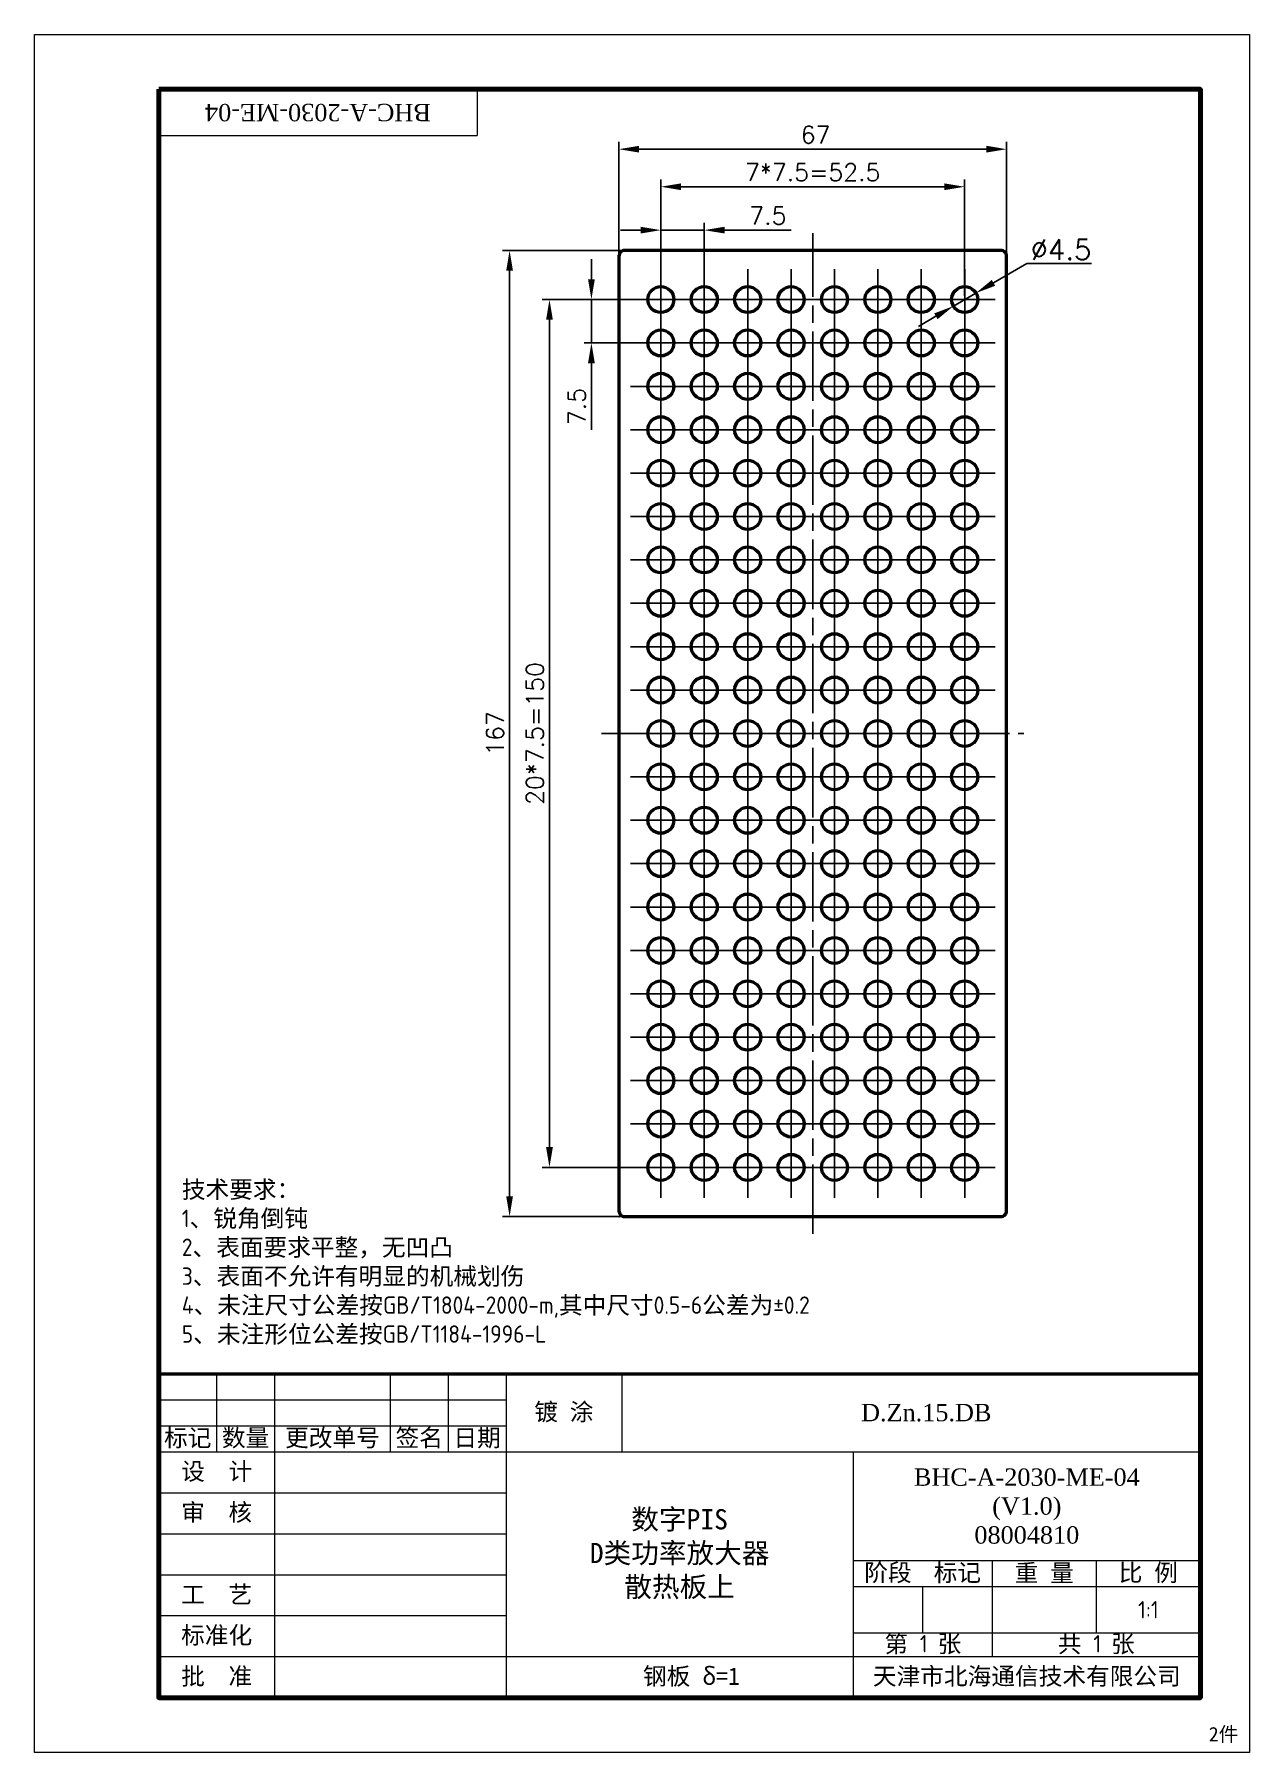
# Model space of a CAD drawing. Header units: millimetres. Extents: x -107 to 2261, y -1356 to -911.
# Drawn here: x 1101.6 to 1311.6, y -1208 to -911 of the extents above; entities that cross this region are included whole.
import ezdxf

# ---------------------------------------------------------------- set-up
doc = ezdxf.new("R2010")
doc.units = ezdxf.units.MM
for name, pattern in [('AM_ISO08W050', [18, 12, -1.5, 3, -1.5]), ('AM_ISO08W050x2', [9, 6, -0.75, 1.5, -0.75]), ('CENTER2', [28.575, 19.05, -3.175, 3.175, -3.175])]:
    doc.linetypes.add(name, pattern=pattern)
doc.layers.get('Defpoints').update_dxf_attribs({"color": 4})
for name, color, linetype, lineweight in [('AM_0', 7, 'Continuous', 50), ('AM_5', 3, 'Continuous', 25), ('AM_6 @ 1', 2, 'Continuous', 35), ('AM_7', 4, 'AM_ISO08W050', 25), ('AM_8', 1, 'Continuous', 25), ('图层2', 4, 'CENTER2', 13)]:
    doc.layers.add(name, color=color, linetype=linetype, lineweight=lineweight)
doc.styles.add('fs', font='SIMFANG.TTF')
doc.styles.add('HZTXT', font='txt.shx')
doc.styles.get("Standard").update_dxf_attribs({"font": 'ISOCP.SHX', "bigfont": 'gbcbig.shx'})
doc.styles.add('tnr', font='TIMES.TTF')
doc.dimstyles.new('ISO-25$0', dxfattribs={"dimtxt": 3, "dimasz": 3.5, "dimexe": 1.25, "dimexo": 0.625, "dimgap": 1, "dimtad": 1, "dimdsep": 46, "dimtxsty": 'HZTXT', "dimcen": 2.5, "dimadec": 0, "dimazin": 0, "dimtfac": 1, "dimtmove": 0, "dimatfit": 3, "dimfxl": 1, "dimarcsym": 0})
doc.dimstyles.new('ISO-25$3', dxfattribs={"dimtxt": 3.5, "dimasz": 3.5, "dimexe": 1.25, "dimexo": 0.625, "dimtad": 1, "dimtoh": 1, "dimdsep": 46, "dimtxsty": 'HZTXT', "dimcen": 2.5, "dimadec": 0, "dimazin": 0, "dimtfac": 1, "dimtmove": 0, "dimatfit": 3, "dimfxl": 1, "dimarcsym": 0})

msp = doc.modelspace()

# ---------------------------------------------------------------- texts
at = {"layer": 'AM_6 @ 1', "color": 2, "style": 'fs'}
msp.add_text('2件', height=2.5, dxfattribs=at).set_placement((1304.554, -1206.063))
at = {"layer": 'AM_6 @ 1', "insert": (1150.603, -924.501), "char_height": 3, "attachment_point": 5, "rotation": 180, "style": 'tnr'}
msp.add_mtext_dynamic_manual_height_columns('BHC-A-2030-ME-04', width=55, gutter_width=12.5, heights=[0], dxfattribs=at)
at = {"layer": '图层2', "color": 0, "linetype": 'ByBlock', "ltscale": 0.4}
for s, insert, char_height, width, attachment_point in [('{\\fFangSong_GB2312|b0|i0|c134|p49;技术要求：}\\P1{\\fFangSong_GB2312|b0|i0|c134|p49;、锐角倒钝}\\P2{\\fFangSong_GB2312|b0|i0|c134|p49;、表面要求平整，无凹凸}\\P3{\\fFangSong_GB2312|b0|i0|c134|p49;、表面不允许有明显的机械划伤}\\P4{\\fFangSong_GB2312|b0|i0|c134|p49;、未注尺寸公差按}GB/T1804-2000-m,{\\fFangSong_GB2312|b0|i0|c134|p49;其中尺寸}0.5-6{\\fFangSong_GB2312|b0|i0|c134|p49;公差为}%%P0.2\\P5{\\fFangSong_GB2312|b0|i0|c134|p49;、未注形位公差按}GB/T1184-1996-L', (1127.086, -1109.143), 3, 382.79824, 1), ('{\\fFangSong_GB2312|b0|i0|c134|p49;镀 涂}', (1193.104, -1149.251), 3, 20.00298, 5), ('  {\\fFangSong_GB2312|b0|i0|c134|p49;\\H1.0714x; \\fTimes New Roman|b0|i0|c0|p18;D.Zn.15.DB}', (1253.104, -1149.251), 2.8, 99.99702, 5), ('{\\fFangSong_GB2312|b0|i0|c134|p49;标记}', (1128.103, -1153.751), 3, 10, 5), ('{\\fFangSong_GB2312|b0|i0|c134|p49;数量}', (1138.103, -1153.751), 3, 10, 5), ('{\\fFangSong_GB2312|b0|i0|c134|p49;更改单号}', (1153.103, -1153.751), 3, 20, 5), ('{\\fFangSong_GB2312|b0|i0|c134|p49;签名}', (1168.102, -1153.751), 3, 9.99778, 5), ('{\\fFangSong_GB2312|b0|i0|c134|p49;日期}', (1178.102, -1153.751), 3, 10.00222, 5), ('{\\fFangSong_GB2312|b0|i0|c134|p49;设  计}', (1133.103, -1159.541), 3, 20, 5), ('{\\fFangSong_GB2312|b0|i0|c134|p49;审  核}', (1133.103, -1166.621), 3, 20, 5), ('{\\fFangSong_GB2312|b0|i0|c134|p49;数字PIS\\PD类功率放大器\\P散热板上}', (1213.103, -1173.701), 3.5, 60, 5), ('{\\fFangSong_GB2312|b0|i0|c134|p49;阶段}', (1249.103, -1177.048), 3, 12, 5), ('{\\fFangSong_GB2312|b0|i0|c134|p49;标记}', (1261.103, -1177.048), 3, 12, 5), ('{\\fFangSong_GB2312|b0|i0|c134|p49;重 量}', (1276.103, -1177.048), 3, 18, 5), ('{\\fFangSong_GB2312|b0|i0|c134|p49;比 例}', (1294.103, -1177.048), 3, 18, 5), ('{\\fFangSong_GB2312|b0|i0|c134|p49;工  艺}', (1133.103, -1180.781), 3, 20, 5), ('1:1', (1294.103, -1183.3), 3, 18, 5), ('{\\fFangSong_GB2312|b0|i0|c134|p49;标准化}', (1133.103, -1187.861), 3, 20, 5), ('{\\fFangSong_GB2312|b0|i0|c134|p49;第 }1 {\\fFangSong_GB2312|b0|i0|c134|p49;张}', (1255.133, -1189.351), 3, 23.94008, 5), ('{\\fFangSong_GB2312|b0|i0|c134|p49;共 }1 {\\fFangSong_GB2312|b0|i0|c134|p49;张}', (1285.103, -1189.351), 3, 36, 5), ('{\\fFangSong_GB2312|b0|i0|c134|p49;批  准}', (1133.103, -1194.951), 3, 20, 5), ('{\\fFangSong_GB2312|b0|i0|c134|p49;  钢板 δ=1}', (1213.103, -1194.951), 3, 60, 5), ('{\\fFangSong_GB2312|b0|i0|c134|p49;天津市北海通信技术有限公司}', (1273.103, -1194.951), 3, 60, 5)]:
    msp.add_mtext(s, dxfattribs=dict(at, insert=insert, char_height=char_height, width=width, attachment_point=attachment_point))
at = {"layer": '图层2', "ltscale": 0.4, "insert": (1273.103, -1165.4), "char_height": 3, "width": 60, "attachment_point": 5, "style": 'tnr'}
msp.add_mtext('BHC-A-2030-ME-04\\P(V1.0)\\P08004810', dxfattribs=at)

# ---------------------------------------------------------------- blocks, each defined once
blk = doc.blocks.new('*U81')
at = {"layer": 'AM_0'}
blk.add_circle((0, 0), 2.25, dxfattribs=at)
blk = doc.blocks.new('*U82')
at = {"layer": 'AM_0', "color": 0, "linetype": 'ByBlock', "lineweight": -2, "transparency": 16777216}
for p in [(0, 150), (7.5, 150), (15, 150), (22.5, 150), (30, 150), (37.5, 150), (45, 150), (52.5, 150), (0, 142.5), (7.5, 142.5), (15, 142.5), (22.5, 142.5), (30, 142.5), (37.5, 142.5), (45, 142.5), (52.5, 142.5), (0, 135), (7.5, 135), (15, 135), (22.5, 135), (30, 135), (37.5, 135), (45, 135), (52.5, 135), (0, 127.5), (7.5, 127.5), (15, 127.5), (22.5, 127.5), (30, 127.5), (37.5, 127.5), (45, 127.5), (52.5, 127.5), (0, 120), (7.5, 120), (15, 120), (22.5, 120), (30, 120), (37.5, 120), (45, 120), (52.5, 120), (0, 112.5), (7.5, 112.5), (15, 112.5), (22.5, 112.5), (30, 112.5), (37.5, 112.5), (45, 112.5), (52.5, 112.5), (0, 105), (7.5, 105), (15, 105), (22.5, 105), (30, 105), (37.5, 105), (45, 105), (52.5, 105), (0, 97.5), (7.5, 97.5), (15, 97.5), (22.5, 97.5), (30, 97.5), (37.5, 97.5), (45, 97.5), (52.5, 97.5), (0, 90), (7.5, 90), (15, 90), (22.5, 90), (30, 90), (37.5, 90), (45, 90), (52.5, 90), (0, 82.5), (7.5, 82.5), (15, 82.5), (22.5, 82.5), (30, 82.5), (37.5, 82.5), (45, 82.5), (52.5, 82.5), (0, 75), (7.5, 75), (15, 75), (22.5, 75), (30, 75), (37.5, 75), (45, 75), (52.5, 75), (0, 67.5), (7.5, 67.5), (15, 67.5), (22.5, 67.5), (30, 67.5), (37.5, 67.5), (45, 67.5), (52.5, 67.5), (0, 60), (7.5, 60), (15, 60), (22.5, 60), (30, 60), (37.5, 60), (45, 60), (52.5, 60), (0, 52.5), (7.5, 52.5), (15, 52.5), (22.5, 52.5), (30, 52.5), (37.5, 52.5), (45, 52.5), (52.5, 52.5), (0, 45), (7.5, 45), (15, 45), (22.5, 45), (30, 45), (37.5, 45), (45, 45), (52.5, 45), (0, 37.5), (7.5, 37.5), (15, 37.5), (22.5, 37.5), (30, 37.5), (37.5, 37.5), (45, 37.5), (52.5, 37.5), (0, 30), (7.5, 30), (15, 30), (22.5, 30), (30, 30), (37.5, 30), (45, 30), (52.5, 30), (0, 22.5), (7.5, 22.5), (15, 22.5), (22.5, 22.5), (30, 22.5), (37.5, 22.5), (45, 22.5), (52.5, 22.5), (0, 15), (7.5, 15), (15, 15), (22.5, 15), (30, 15), (37.5, 15), (45, 15), (52.5, 15), (0, 7.5), (7.5, 7.5), (15, 7.5), (22.5, 7.5), (30, 7.5), (37.5, 7.5), (45, 7.5), (52.5, 7.5), (0, 0), (7.5, 0), (15, 0), (22.5, 0), (30, 0), (37.5, 0), (45, 0), (52.5, 0)]:
    blk.add_blockref('*U81', p, dxfattribs=at)
blk = doc.blocks.new('*D83')
at = {"layer": 'AM_5', "color": 0, "lineweight": -2, "transparency": 16777216}
for p, q in [((1209.86, -956.22), (1209.86, -943.59)), ((1217.36, -956.22), (1217.36, -943.59)), ((1206.36, -944.84), (1202.86, -944.84)), ((1209.86, -944.84), (1217.36, -944.84)), ((1220.86, -944.84), (1232.36, -944.84))]:
    blk.add_line(p, q, dxfattribs=at)
at = {"layer": 'AM_5', "color": 0, "transparency": 16777216}
for points in [[(1206.36, -944.26), (1206.36, -945.42), (1209.86, -944.84)], [(1220.86, -944.26), (1220.86, -945.42), (1217.36, -944.84)]]:
    blk.add_solid(points, dxfattribs=at)
at = {"layer": 'Defpoints', "color": 0, "transparency": 16777216}
for p in [(1217.36, -944.84), (1209.86, -956.84), (1217.36, -956.84)]:
    blk.add_point(p, dxfattribs=at)
at = {"layer": 'AM_5', "color": 0, "transparency": 16777216, "insert": (1228.36, -942.34), "char_height": 3, "attachment_point": 5, "style": 'HZTXT'}
blk.add_mtext('7.5', dxfattribs=at)
blk = doc.blocks.new('*D84')
at = {"layer": 'AM_5', "color": 0, "lineweight": -2, "transparency": 16777216}
for p, q in [((1197.86, -953.34), (1197.86, -949.84)), ((1209.24, -956.84), (1196.61, -956.84)), ((1197.86, -956.84), (1197.86, -964.34)), ((1209.24, -964.34), (1196.61, -964.34)), ((1197.86, -967.84), (1197.86, -979.34))]:
    blk.add_line(p, q, dxfattribs=at)
at = {"layer": 'AM_5', "color": 0, "transparency": 16777216}
for points in [[(1197.28, -953.34), (1198.45, -953.34), (1197.86, -956.84)], [(1197.28, -967.84), (1198.45, -967.84), (1197.86, -964.34)]]:
    blk.add_solid(points, dxfattribs=at)
at = {"layer": 'Defpoints', "color": 0, "transparency": 16777216}
for p in [(1209.86, -956.84), (1197.86, -964.34), (1209.86, -964.34)]:
    blk.add_point(p, dxfattribs=at)
at = {"layer": 'AM_5', "color": 0, "transparency": 16777216, "insert": (1195.36, -975.34), "char_height": 3, "attachment_point": 5, "rotation": 90, "style": 'HZTXT'}
blk.add_mtext('7.5', dxfattribs=at)
blk = doc.blocks.new('*D85')
at = {"layer": 'AM_5', "color": 0, "lineweight": -2, "transparency": 16777216}
for p, q in [((1202.61, -948.72), (1202.61, -929.6)), ((1269.61, -950.82), (1269.61, -929.6)), ((1206.11, -930.85), (1266.11, -930.85))]:
    blk.add_line(p, q, dxfattribs=at)
at = {"layer": 'AM_5', "color": 0, "transparency": 16777216}
for points in [[(1206.11, -930.26), (1206.11, -931.43), (1202.61, -930.85)], [(1266.11, -930.26), (1266.11, -931.43), (1269.61, -930.85)]]:
    blk.add_solid(points, dxfattribs=at)
at = {"layer": 'Defpoints', "color": 0, "transparency": 16777216}
for p in [(1269.61, -930.85), (1202.61, -949.34), (1269.61, -951.44)]:
    blk.add_point(p, dxfattribs=at)
at = {"layer": 'AM_5', "color": 0, "transparency": 16777216, "insert": (1236.6, -928.35), "char_height": 3, "attachment_point": 5, "style": 'HZTXT'}
blk.add_mtext('67', dxfattribs=at)
blk = doc.blocks.new('*D86')
at = {"layer": 'AM_5', "color": 0, "lineweight": -2, "transparency": 16777216}
for p, q in [((1209.86, -956.22), (1209.86, -936.09)), ((1213.36, -937.34), (1258.86, -937.34)), ((1262.36, -956.22), (1262.36, -936.09))]:
    blk.add_line(p, q, dxfattribs=at)
at = {"layer": 'AM_5', "color": 0, "transparency": 16777216}
for points in [[(1213.36, -936.76), (1213.36, -937.92), (1209.86, -937.34)], [(1258.86, -936.76), (1258.86, -937.92), (1262.36, -937.34)]]:
    blk.add_solid(points, dxfattribs=at)
at = {"layer": 'Defpoints', "color": 0, "transparency": 16777216}
for p in [(1262.36, -937.34), (1209.86, -956.84), (1262.36, -956.84)]:
    blk.add_point(p, dxfattribs=at)
at = {"layer": 'AM_5', "color": 0, "transparency": 16777216, "insert": (1236.11, -934.84), "char_height": 3, "attachment_point": 5, "style": 'HZTXT'}
blk.add_mtext('7*7.5=52.5', dxfattribs=at)
blk = doc.blocks.new('*D87')
at = {"layer": 'AM_5', "color": 0, "lineweight": -2, "transparency": 16777216}
for p, q in [((1209.24, -956.84), (1189.36, -956.84)), ((1190.61, -960.34), (1190.61, -1103.34)), ((1209.24, -1106.84), (1189.36, -1106.84))]:
    blk.add_line(p, q, dxfattribs=at)
at = {"layer": 'AM_5', "color": 0, "transparency": 16777216}
for points in [[(1190.03, -960.34), (1191.2, -960.34), (1190.61, -956.84)], [(1190.03, -1103.34), (1191.2, -1103.34), (1190.61, -1106.84)]]:
    blk.add_solid(points, dxfattribs=at)
at = {"layer": 'Defpoints', "color": 0, "transparency": 16777216}
for p in [(1209.86, -956.84), (1190.61, -1106.84), (1209.86, -1106.84)]:
    blk.add_point(p, dxfattribs=at)
at = {"layer": 'AM_5', "color": 0, "transparency": 16777216, "insert": (1188.11, -1031.84), "char_height": 3, "attachment_point": 5, "rotation": 90, "style": 'HZTXT'}
blk.add_mtext('20*7.5=150', dxfattribs=at)
blk = doc.blocks.new('*D88')
at = {"layer": 'AM_5', "color": 0, "lineweight": -2, "transparency": 16777216}
for p, q in [((1207.03, -948.34), (1182.47, -948.34)), ((1183.72, -951.84), (1183.72, -1111.84)), ((1207.03, -1115.34), (1182.47, -1115.34))]:
    blk.add_line(p, q, dxfattribs=at)
at = {"layer": 'AM_5', "color": 0, "transparency": 16777216}
for points in [[(1183.14, -951.84), (1184.3, -951.84), (1183.72, -948.34)], [(1183.14, -1111.84), (1184.3, -1111.84), (1183.72, -1115.34)]]:
    blk.add_solid(points, dxfattribs=at)
at = {"layer": 'Defpoints', "color": 0, "transparency": 16777216}
for p in [(1207.65, -948.34), (1183.72, -1115.34), (1207.65, -1115.34)]:
    blk.add_point(p, dxfattribs=at)
at = {"layer": 'AM_5', "color": 0, "transparency": 16777216, "insert": (1181.22, -1031.84), "char_height": 3, "attachment_point": 5, "rotation": 90, "style": 'HZTXT'}
blk.add_mtext('167', dxfattribs=at)
blk = doc.blocks.new('*D89')
at = {"layer": 'AM_5', "color": 0, "lineweight": -2, "transparency": 16777216}
for p, q in [((1273.13, -950.59), (1267.34, -953.95)), ((1284.26, -950.59), (1273.13, -950.59)), ((1260.42, -957.97), (1264.31, -955.71)), ((1257.39, -959.73), (1254.37, -961.49))]:
    blk.add_line(p, q, dxfattribs=at)
at = {"layer": 'AM_5', "color": 0, "transparency": 16777216}
for points in [[(1267.04, -953.45), (1267.63, -954.46), (1264.31, -955.71)], [(1257.1, -959.23), (1257.69, -960.23), (1260.42, -957.97)]]:
    blk.add_solid(points, dxfattribs=at)
at = {"layer": 'Defpoints', "color": 0, "transparency": 16777216}
for p in [(1264.31, -955.71), (1260.42, -957.97)]:
    blk.add_point(p, dxfattribs=at)
at = {"layer": 'AM_5', "color": 0, "transparency": 16777216, "insert": (1279.01, -948.21), "char_height": 3.5, "attachment_point": 5, "style": 'HZTXT'}
blk.add_mtext('∅4.5', dxfattribs=at)

# ---------------------------------------------------------------- dimensions: what is measured, and where the dimension line sits
at = {"layer": 'AM_5'}
dim = msp.add_linear_dim(base=(1269.614, -930.845), p1=(1202.614, -949.341), p2=(1269.614, -951.442), dimstyle='ISO-25$0', dxfattribs=at)
dim.commit()
dim.dimension.update_dxf_attribs({"geometry": '*D85', "text_midpoint": (1236.605, -930.845), "dimtype": 160})
dim = msp.add_linear_dim(base=(1262.364, -937.341), p1=(1209.864, -956.841), p2=(1262.364, -956.841), text='7*7.5=<>', dimstyle='ISO-25$0', dxfattribs=at)
dim.commit()
dim.dimension.update_dxf_attribs({"geometry": '*D86', "text_midpoint": (1236.114, -934.841)})
dim = msp.add_linear_dim(base=(1217.364, -944.841), p1=(1209.864, -956.841), p2=(1217.364, -956.841), dimstyle='ISO-25$0', dxfattribs=at)
dim.commit()
dim.dimension.update_dxf_attribs({"geometry": '*D83', "text_midpoint": (1228.364, -942.341)})
dim = msp.add_diameter_dim_2p(p1=(1260.419, -957.972), p2=(1264.31, -955.711), dimstyle='ISO-25$3', dxfattribs=at)
dim.commit()
dim.dimension.update_dxf_attribs({"geometry": '*D89', "text_midpoint": (1279.006, -950.585), "dimtype": 163})
for base, p1, p2, picture, middle in [((1183.719, -1115.341), (1207.654, -948.341), (1207.654, -1115.341), '*D88', (1181.219, -1031.841)), ((1197.864, -964.341), (1209.864, -956.841), (1209.864, -964.341), '*D84', (1195.364, -975.341))]:
    dim = msp.add_linear_dim(base=base, p1=p1, p2=p2, angle=90, dimstyle='ISO-25$0', dxfattribs=at)
    dim.commit()
    dim.dimension.update_dxf_attribs({"geometry": picture, "text_midpoint": middle})
dim = msp.add_linear_dim(base=(1190.614, -1106.841), p1=(1209.864, -956.841), p2=(1209.864, -1106.841), angle=90, text='20*7.5=<>', dimstyle='ISO-25$0', dxfattribs=at)
dim.commit()
dim.dimension.update_dxf_attribs({"geometry": '*D87', "text_midpoint": (1188.114, -1031.841)})

# ---------------------------------------------------------------- linework, layer by layer
at = {"color": 0, "lineweight": 13, "ltscale": 0.4}
for p in [(1178.103, -920.501), (1123.103, -928.501)]:
    msp.add_line(p, (1178.103, -928.501), dxfattribs=at)
at = {"color": 0, "lineweight": 50}
for q in [(1303.103, -1142.501), (1123.103, -1198.501)]:
    msp.add_line((1123.103, -1142.501), q, dxfattribs=at)
at = {"color": 0, "lineweight": 13}
for p, q in [((1133.103, -1142.501), (1133.103, -1156.001)), ((1143.103, -1142.501), (1143.103, -1198.5)), ((1163.103, -1142.501), (1163.103, -1156.001)), ((1163.103, -1142.501), (1163.103, -1156.001)), ((1163.103, -1142.501), (1163.103, -1156.001)), ((1173.101, -1142.501), (1173.101, -1156.001)), ((1173.101, -1142.501), (1173.101, -1156.001)), ((1173.101, -1142.501), (1173.101, -1156.001)), ((1183.103, -1142.501), (1183.103, -1198.501)), ((1203.106, -1142.501), (1203.106, -1156.001)), ((1123.103, -1147.001), (1183.103, -1147.001)), ((1123.103, -1151.501), (1183.103, -1151.501)), ((1123.103, -1156.001), (1303.103, -1156.001)), ((1243.103, -1156.001), (1243.103, -1198.501)), ((1123.103, -1163.081), (1183.103, -1163.081)), ((1123.103, -1170.161), (1183.103, -1170.161)), ((1243.103, -1174.798), (1303.103, -1174.798)), ((1267.103, -1174.798), (1267.103, -1191.401)), ((1285.103, -1174.798), (1285.103, -1187.301)), ((1123.103, -1177.241), (1183.103, -1177.241)), ((1243.103, -1179.299), (1303.103, -1179.299)), ((1255.103, -1179.299), (1255.103, -1187.301)), ((1123.103, -1184.321), (1183.103, -1184.321)), ((1243.163, -1187.301), (1303.103, -1187.301)), ((1123.103, -1191.401), (1303.103, -1191.401))]:
    msp.add_line(p, q, dxfattribs=at)
at = {"color": 0, "linetype": 'ByBlock', "lineweight": 13, "ltscale": 0.4}
msp.add_lwpolyline([(1101.603, -911.001), (1311.603, -911.001), (1311.603, -1208.001), (1101.603, -1208.001)], close=True, dxfattribs=at)
at = {"color": 0, "lineweight": 100, "ltscale": 0.4}
msp.add_lwpolyline([(1123.103, -920.501), (1303.103, -920.501), (1303.103, -1198.501), (1123.103, -1198.501)], close=True, dxfattribs=at)
at = {"layer": 'AM_0'}
msp.add_lwpolyline([(1203.614, -1115.341), (1268.614, -1115.341, 0.4142136), (1269.614, -1114.341), (1269.614, -949.341, 0.4142136), (1268.614, -948.341), (1203.614, -948.341, 0.4142136), (1202.614, -949.341), (1202.614, -1114.341, 0.4142136)], format="xyb", close=True, dxfattribs=at)
at = {"layer": 'AM_7'}
for p, q in [((1236.114, -1118.341), (1236.114, -945.341)), ((1199.614, -1031.841), (1272.614, -1031.841))]:
    msp.add_line(p, q, dxfattribs=at)
at = {"layer": 'AM_7', "linetype": 'AM_ISO08W050x2'}
for p, q in [((1209.864, -956.841), (1209.864, -951.591)), ((1217.364, -956.841), (1217.364, -951.591)), ((1224.864, -956.841), (1224.864, -951.591)), ((1232.364, -956.841), (1232.364, -951.591)), ((1239.864, -956.841), (1239.864, -951.591)), ((1247.364, -956.841), (1247.364, -951.591)), ((1254.864, -956.841), (1254.864, -951.591)), ((1262.364, -956.841), (1262.364, -951.591)), ((1209.864, -956.841), (1204.614, -956.841)), ((1209.864, -956.841), (1215.114, -956.841)), ((1209.864, -956.841), (1209.864, -962.091)), ((1209.864, -964.341), (1209.864, -959.091)), ((1217.364, -956.841), (1212.114, -956.841)), ((1217.364, -956.841), (1222.614, -956.841)), ((1217.364, -956.841), (1217.364, -962.091)), ((1217.364, -964.341), (1217.364, -959.091)), ((1224.864, -956.841), (1219.614, -956.841)), ((1224.864, -956.841), (1230.114, -956.841)), ((1224.864, -956.841), (1224.864, -962.091)), ((1224.864, -964.341), (1224.864, -959.091)), ((1232.364, -956.841), (1227.114, -956.841)), ((1232.364, -956.841), (1237.614, -956.841)), ((1232.364, -956.841), (1232.364, -962.091)), ((1232.364, -964.341), (1232.364, -959.091)), ((1239.864, -956.841), (1234.614, -956.841)), ((1239.864, -956.841), (1245.114, -956.841)), ((1239.864, -956.841), (1239.864, -962.091)), ((1239.864, -964.341), (1239.864, -959.091)), ((1247.364, -956.841), (1242.114, -956.841)), ((1247.364, -956.841), (1252.614, -956.841)), ((1247.364, -956.841), (1247.364, -962.091)), ((1247.364, -964.341), (1247.364, -959.091)), ((1254.864, -956.841), (1249.614, -956.841)), ((1254.864, -956.841), (1260.114, -956.841)), ((1254.864, -956.841), (1254.864, -962.091)), ((1254.864, -964.341), (1254.864, -959.091)), ((1262.364, -956.841), (1257.114, -956.841)), ((1262.364, -956.841), (1267.614, -956.841)), ((1262.364, -956.841), (1262.364, -962.091)), ((1262.364, -964.341), (1262.364, -959.091)), ((1209.864, -964.341), (1204.614, -964.341)), ((1209.864, -964.341), (1215.114, -964.341)), ((1209.864, -964.341), (1209.864, -969.591)), ((1217.364, -964.341), (1212.114, -964.341)), ((1217.364, -964.341), (1222.614, -964.341)), ((1217.364, -964.341), (1217.364, -969.591)), ((1224.864, -964.341), (1219.614, -964.341)), ((1224.864, -964.341), (1230.114, -964.341)), ((1224.864, -964.341), (1224.864, -969.591)), ((1232.364, -964.341), (1227.114, -964.341)), ((1232.364, -964.341), (1237.614, -964.341)), ((1232.364, -964.341), (1232.364, -969.591)), ((1239.864, -964.341), (1234.614, -964.341)), ((1239.864, -964.341), (1245.114, -964.341)), ((1239.864, -964.341), (1239.864, -969.591)), ((1247.364, -964.341), (1242.114, -964.341)), ((1247.364, -964.341), (1252.614, -964.341)), ((1247.364, -964.341), (1247.364, -969.591)), ((1254.864, -964.341), (1249.614, -964.341)), ((1254.864, -964.341), (1260.114, -964.341)), ((1254.864, -964.341), (1254.864, -969.591)), ((1262.364, -964.341), (1257.114, -964.341)), ((1262.364, -964.341), (1267.614, -964.341)), ((1262.364, -964.341), (1262.364, -969.591)), ((1209.864, -971.841), (1209.864, -966.591)), ((1217.364, -971.841), (1217.364, -966.591)), ((1224.864, -971.841), (1224.864, -966.591)), ((1232.364, -971.841), (1232.364, -966.591)), ((1239.864, -971.841), (1239.864, -966.591)), ((1247.364, -971.841), (1247.364, -966.591)), ((1254.864, -971.841), (1254.864, -966.591)), ((1262.364, -971.841), (1262.364, -966.591)), ((1209.864, -971.841), (1204.614, -971.841)), ((1209.864, -971.841), (1215.114, -971.841)), ((1209.864, -971.841), (1209.864, -977.091)), ((1209.864, -979.341), (1209.864, -974.091)), ((1217.364, -971.841), (1212.114, -971.841)), ((1217.364, -971.841), (1222.614, -971.841)), ((1217.364, -971.841), (1217.364, -977.091)), ((1217.364, -979.341), (1217.364, -974.091)), ((1224.864, -971.841), (1219.614, -971.841)), ((1224.864, -971.841), (1230.114, -971.841)), ((1224.864, -971.841), (1224.864, -977.091)), ((1224.864, -979.341), (1224.864, -974.091)), ((1232.364, -971.841), (1227.114, -971.841)), ((1232.364, -971.841), (1237.614, -971.841)), ((1232.364, -971.841), (1232.364, -977.091)), ((1232.364, -979.341), (1232.364, -974.091)), ((1239.864, -971.841), (1234.614, -971.841)), ((1239.864, -971.841), (1245.114, -971.841)), ((1239.864, -971.841), (1239.864, -977.091)), ((1239.864, -979.341), (1239.864, -974.091)), ((1247.364, -971.841), (1242.114, -971.841)), ((1247.364, -971.841), (1252.614, -971.841)), ((1247.364, -971.841), (1247.364, -977.091)), ((1247.364, -979.341), (1247.364, -974.091)), ((1254.864, -971.841), (1249.614, -971.841)), ((1254.864, -971.841), (1260.114, -971.841)), ((1254.864, -971.841), (1254.864, -977.091)), ((1254.864, -979.341), (1254.864, -974.091)), ((1262.364, -971.841), (1257.114, -971.841)), ((1262.364, -971.841), (1267.614, -971.841)), ((1262.364, -971.841), (1262.364, -977.091)), ((1262.364, -979.341), (1262.364, -974.091)), ((1209.864, -979.341), (1204.614, -979.341)), ((1209.864, -979.341), (1215.114, -979.341)), ((1209.864, -979.341), (1209.864, -984.591)), ((1217.364, -979.341), (1212.114, -979.341)), ((1217.364, -979.341), (1222.614, -979.341)), ((1217.364, -979.341), (1217.364, -984.591)), ((1224.864, -979.341), (1219.614, -979.341)), ((1224.864, -979.341), (1230.114, -979.341)), ((1224.864, -979.341), (1224.864, -984.591)), ((1232.364, -979.341), (1227.114, -979.341)), ((1232.364, -979.341), (1237.614, -979.341)), ((1232.364, -979.341), (1232.364, -984.591)), ((1239.864, -979.341), (1234.614, -979.341)), ((1239.864, -979.341), (1245.114, -979.341)), ((1239.864, -979.341), (1239.864, -984.591)), ((1247.364, -979.341), (1242.114, -979.341)), ((1247.364, -979.341), (1252.614, -979.341)), ((1247.364, -979.341), (1247.364, -984.591)), ((1254.864, -979.341), (1249.614, -979.341)), ((1254.864, -979.341), (1260.114, -979.341)), ((1254.864, -979.341), (1254.864, -984.591)), ((1262.364, -979.341), (1257.114, -979.341)), ((1262.364, -979.341), (1267.614, -979.341)), ((1262.364, -979.341), (1262.364, -984.591)), ((1209.864, -986.841), (1209.864, -981.591)), ((1217.364, -986.841), (1217.364, -981.591)), ((1224.864, -986.841), (1224.864, -981.591)), ((1232.364, -986.841), (1232.364, -981.591)), ((1239.864, -986.841), (1239.864, -981.591)), ((1247.364, -986.841), (1247.364, -981.591)), ((1254.864, -986.841), (1254.864, -981.591)), ((1262.364, -986.841), (1262.364, -981.591)), ((1209.864, -986.841), (1204.614, -986.841)), ((1209.864, -986.841), (1215.114, -986.841)), ((1209.864, -986.841), (1209.864, -992.091)), ((1217.364, -986.841), (1212.114, -986.841)), ((1217.364, -986.841), (1222.614, -986.841)), ((1217.364, -986.841), (1217.364, -992.091)), ((1224.864, -986.841), (1219.614, -986.841)), ((1224.864, -986.841), (1230.114, -986.841)), ((1224.864, -986.841), (1224.864, -992.091)), ((1232.364, -986.841), (1227.114, -986.841)), ((1232.364, -986.841), (1237.614, -986.841)), ((1232.364, -986.841), (1232.364, -992.091)), ((1239.864, -986.841), (1234.614, -986.841)), ((1239.864, -986.841), (1245.114, -986.841)), ((1239.864, -986.841), (1239.864, -992.091)), ((1247.364, -986.841), (1242.114, -986.841)), ((1247.364, -986.841), (1252.614, -986.841)), ((1247.364, -986.841), (1247.364, -992.091)), ((1254.864, -986.841), (1249.614, -986.841)), ((1254.864, -986.841), (1260.114, -986.841)), ((1254.864, -986.841), (1254.864, -992.091)), ((1262.364, -986.841), (1257.114, -986.841)), ((1262.364, -986.841), (1267.614, -986.841)), ((1262.364, -986.841), (1262.364, -992.091)), ((1209.864, -994.341), (1209.864, -989.091)), ((1217.364, -994.341), (1217.364, -989.091)), ((1224.864, -994.341), (1224.864, -989.091)), ((1232.364, -994.341), (1232.364, -989.091)), ((1239.864, -994.341), (1239.864, -989.091)), ((1247.364, -994.341), (1247.364, -989.091)), ((1254.864, -994.341), (1254.864, -989.091)), ((1262.364, -994.341), (1262.364, -989.091)), ((1209.864, -994.341), (1204.614, -994.341)), ((1209.864, -994.341), (1215.114, -994.341)), ((1209.864, -994.341), (1209.864, -999.591)), ((1217.364, -994.341), (1212.114, -994.341)), ((1217.364, -994.341), (1222.614, -994.341)), ((1217.364, -994.341), (1217.364, -999.591)), ((1224.864, -994.341), (1219.614, -994.341)), ((1224.864, -994.341), (1230.114, -994.341)), ((1224.864, -994.341), (1224.864, -999.591)), ((1232.364, -994.341), (1227.114, -994.341)), ((1232.364, -994.341), (1237.614, -994.341)), ((1232.364, -994.341), (1232.364, -999.591)), ((1239.864, -994.341), (1234.614, -994.341)), ((1239.864, -994.341), (1245.114, -994.341)), ((1239.864, -994.341), (1239.864, -999.591)), ((1247.364, -994.341), (1242.114, -994.341)), ((1247.364, -994.341), (1252.614, -994.341)), ((1247.364, -994.341), (1247.364, -999.591)), ((1254.864, -994.341), (1249.614, -994.341)), ((1254.864, -994.341), (1260.114, -994.341)), ((1254.864, -994.341), (1254.864, -999.591)), ((1262.364, -994.341), (1257.114, -994.341)), ((1262.364, -994.341), (1267.614, -994.341)), ((1262.364, -994.341), (1262.364, -999.591)), ((1209.864, -1001.841), (1209.864, -996.591)), ((1217.364, -1001.841), (1217.364, -996.591)), ((1224.864, -1001.841), (1224.864, -996.591)), ((1232.364, -1001.841), (1232.364, -996.591)), ((1239.864, -1001.841), (1239.864, -996.591)), ((1247.364, -1001.841), (1247.364, -996.591)), ((1254.864, -1001.841), (1254.864, -996.591)), ((1262.364, -1001.841), (1262.364, -996.591)), ((1209.864, -1001.841), (1204.614, -1001.841)), ((1209.864, -1001.841), (1215.114, -1001.841)), ((1209.864, -1001.841), (1209.864, -1007.091)), ((1217.364, -1001.841), (1212.114, -1001.841)), ((1217.364, -1001.841), (1222.614, -1001.841)), ((1217.364, -1001.841), (1217.364, -1007.091)), ((1224.864, -1001.841), (1219.614, -1001.841)), ((1224.864, -1001.841), (1230.114, -1001.841)), ((1224.864, -1001.841), (1224.864, -1007.091)), ((1232.364, -1001.841), (1227.114, -1001.841)), ((1232.364, -1001.841), (1237.614, -1001.841)), ((1232.364, -1001.841), (1232.364, -1007.091)), ((1239.864, -1001.841), (1234.614, -1001.841)), ((1239.864, -1001.841), (1245.114, -1001.841)), ((1239.864, -1001.841), (1239.864, -1007.091)), ((1247.364, -1001.841), (1242.114, -1001.841)), ((1247.364, -1001.841), (1252.614, -1001.841)), ((1247.364, -1001.841), (1247.364, -1007.091)), ((1254.864, -1001.841), (1249.614, -1001.841)), ((1254.864, -1001.841), (1260.114, -1001.841)), ((1254.864, -1001.841), (1254.864, -1007.091)), ((1262.364, -1001.841), (1257.114, -1001.841)), ((1262.364, -1001.841), (1267.614, -1001.841)), ((1262.364, -1001.841), (1262.364, -1007.091)), ((1209.864, -1009.341), (1209.864, -1004.091)), ((1217.364, -1009.341), (1217.364, -1004.091)), ((1224.864, -1009.341), (1224.864, -1004.091)), ((1232.364, -1009.341), (1232.364, -1004.091)), ((1239.864, -1009.341), (1239.864, -1004.091)), ((1247.364, -1009.341), (1247.364, -1004.091)), ((1254.864, -1009.341), (1254.864, -1004.091)), ((1262.364, -1009.341), (1262.364, -1004.091)), ((1209.864, -1009.341), (1204.614, -1009.341)), ((1209.864, -1009.341), (1215.114, -1009.341)), ((1209.864, -1009.341), (1209.864, -1014.591)), ((1217.364, -1009.341), (1212.114, -1009.341)), ((1217.364, -1009.341), (1222.614, -1009.341)), ((1217.364, -1009.341), (1217.364, -1014.591)), ((1224.864, -1009.341), (1219.614, -1009.341)), ((1224.864, -1009.341), (1230.114, -1009.341)), ((1224.864, -1009.341), (1224.864, -1014.591)), ((1232.364, -1009.341), (1227.114, -1009.341)), ((1232.364, -1009.341), (1237.614, -1009.341)), ((1232.364, -1009.341), (1232.364, -1014.591)), ((1239.864, -1009.341), (1234.614, -1009.341)), ((1239.864, -1009.341), (1245.114, -1009.341)), ((1239.864, -1009.341), (1239.864, -1014.591)), ((1247.364, -1009.341), (1242.114, -1009.341)), ((1247.364, -1009.341), (1252.614, -1009.341)), ((1247.364, -1009.341), (1247.364, -1014.591)), ((1254.864, -1009.341), (1249.614, -1009.341)), ((1254.864, -1009.341), (1260.114, -1009.341)), ((1254.864, -1009.341), (1254.864, -1014.591)), ((1262.364, -1009.341), (1257.114, -1009.341)), ((1262.364, -1009.341), (1267.614, -1009.341)), ((1262.364, -1009.341), (1262.364, -1014.591)), ((1209.864, -1016.841), (1209.864, -1011.591)), ((1217.364, -1016.841), (1217.364, -1011.591)), ((1224.864, -1016.841), (1224.864, -1011.591)), ((1232.364, -1016.841), (1232.364, -1011.591)), ((1239.864, -1016.841), (1239.864, -1011.591)), ((1247.364, -1016.841), (1247.364, -1011.591)), ((1254.864, -1016.841), (1254.864, -1011.591)), ((1262.364, -1016.841), (1262.364, -1011.591)), ((1209.864, -1016.841), (1204.614, -1016.841)), ((1209.864, -1016.841), (1215.114, -1016.841)), ((1209.864, -1016.841), (1209.864, -1022.091)), ((1217.364, -1016.841), (1212.114, -1016.841)), ((1217.364, -1016.841), (1222.614, -1016.841)), ((1217.364, -1016.841), (1217.364, -1022.091)), ((1224.864, -1016.841), (1219.614, -1016.841)), ((1224.864, -1016.841), (1230.114, -1016.841)), ((1224.864, -1016.841), (1224.864, -1022.091)), ((1232.364, -1016.841), (1227.114, -1016.841)), ((1232.364, -1016.841), (1237.614, -1016.841)), ((1232.364, -1016.841), (1232.364, -1022.091)), ((1239.864, -1016.841), (1234.614, -1016.841)), ((1239.864, -1016.841), (1245.114, -1016.841)), ((1239.864, -1016.841), (1239.864, -1022.091)), ((1247.364, -1016.841), (1242.114, -1016.841)), ((1247.364, -1016.841), (1252.614, -1016.841)), ((1247.364, -1016.841), (1247.364, -1022.091)), ((1254.864, -1016.841), (1249.614, -1016.841)), ((1254.864, -1016.841), (1260.114, -1016.841)), ((1254.864, -1016.841), (1254.864, -1022.091)), ((1262.364, -1016.841), (1257.114, -1016.841)), ((1262.364, -1016.841), (1267.614, -1016.841)), ((1262.364, -1016.841), (1262.364, -1022.091)), ((1209.864, -1024.341), (1209.864, -1019.091)), ((1217.364, -1024.341), (1217.364, -1019.091)), ((1224.864, -1024.341), (1224.864, -1019.091)), ((1232.364, -1024.341), (1232.364, -1019.091)), ((1239.864, -1024.341), (1239.864, -1019.091)), ((1247.364, -1024.341), (1247.364, -1019.091)), ((1254.864, -1024.341), (1254.864, -1019.091)), ((1262.364, -1024.341), (1262.364, -1019.091)), ((1209.864, -1024.341), (1204.614, -1024.341)), ((1209.864, -1024.341), (1215.114, -1024.341)), ((1209.864, -1024.341), (1209.864, -1029.591)), ((1217.364, -1024.341), (1212.114, -1024.341)), ((1217.364, -1024.341), (1222.614, -1024.341)), ((1217.364, -1024.341), (1217.364, -1029.591)), ((1224.864, -1024.341), (1219.614, -1024.341)), ((1224.864, -1024.341), (1230.114, -1024.341)), ((1224.864, -1024.341), (1224.864, -1029.591)), ((1232.364, -1024.341), (1227.114, -1024.341)), ((1232.364, -1024.341), (1237.614, -1024.341)), ((1232.364, -1024.341), (1232.364, -1029.591)), ((1239.864, -1024.341), (1234.614, -1024.341)), ((1239.864, -1024.341), (1245.114, -1024.341)), ((1239.864, -1024.341), (1239.864, -1029.591)), ((1247.364, -1024.341), (1242.114, -1024.341)), ((1247.364, -1024.341), (1252.614, -1024.341)), ((1247.364, -1024.341), (1247.364, -1029.591)), ((1254.864, -1024.341), (1249.614, -1024.341)), ((1254.864, -1024.341), (1260.114, -1024.341)), ((1254.864, -1024.341), (1254.864, -1029.591)), ((1262.364, -1024.341), (1257.114, -1024.341)), ((1262.364, -1024.341), (1267.614, -1024.341)), ((1262.364, -1024.341), (1262.364, -1029.591)), ((1209.864, -1031.841), (1209.864, -1026.591)), ((1217.364, -1031.841), (1217.364, -1026.591)), ((1224.864, -1031.841), (1224.864, -1026.591)), ((1232.364, -1031.841), (1232.364, -1026.591)), ((1239.864, -1031.841), (1239.864, -1026.591)), ((1247.364, -1031.841), (1247.364, -1026.591)), ((1254.864, -1031.841), (1254.864, -1026.591)), ((1262.364, -1031.841), (1262.364, -1026.591)), ((1209.864, -1031.841), (1204.614, -1031.841)), ((1209.864, -1031.841), (1215.114, -1031.841)), ((1209.864, -1031.841), (1209.864, -1037.091)), ((1217.364, -1031.841), (1212.114, -1031.841)), ((1217.364, -1031.841), (1222.614, -1031.841)), ((1217.364, -1031.841), (1217.364, -1037.091)), ((1224.864, -1031.841), (1219.614, -1031.841)), ((1224.864, -1031.841), (1230.114, -1031.841)), ((1224.864, -1031.841), (1224.864, -1037.091)), ((1232.364, -1031.841), (1227.114, -1031.841)), ((1232.364, -1031.841), (1237.614, -1031.841)), ((1232.364, -1031.841), (1232.364, -1037.091)), ((1239.864, -1031.841), (1234.614, -1031.841)), ((1239.864, -1031.841), (1245.114, -1031.841)), ((1239.864, -1031.841), (1239.864, -1037.091)), ((1247.364, -1031.841), (1242.114, -1031.841)), ((1247.364, -1031.841), (1252.614, -1031.841)), ((1247.364, -1031.841), (1247.364, -1037.091)), ((1254.864, -1031.841), (1249.614, -1031.841)), ((1254.864, -1031.841), (1260.114, -1031.841)), ((1254.864, -1031.841), (1254.864, -1037.091)), ((1262.364, -1031.841), (1257.114, -1031.841)), ((1262.364, -1031.841), (1267.614, -1031.841)), ((1262.364, -1031.841), (1262.364, -1037.091)), ((1209.864, -1039.341), (1209.864, -1034.091)), ((1217.364, -1039.341), (1217.364, -1034.091)), ((1224.864, -1039.341), (1224.864, -1034.091)), ((1232.364, -1039.341), (1232.364, -1034.091)), ((1239.864, -1039.341), (1239.864, -1034.091)), ((1247.364, -1039.341), (1247.364, -1034.091)), ((1254.864, -1039.341), (1254.864, -1034.091)), ((1262.364, -1039.341), (1262.364, -1034.091)), ((1209.864, -1039.341), (1204.614, -1039.341)), ((1209.864, -1039.341), (1215.114, -1039.341)), ((1209.864, -1039.341), (1209.864, -1044.591)), ((1217.364, -1039.341), (1212.114, -1039.341)), ((1217.364, -1039.341), (1222.614, -1039.341)), ((1217.364, -1039.341), (1217.364, -1044.591)), ((1224.864, -1039.341), (1219.614, -1039.341)), ((1224.864, -1039.341), (1230.114, -1039.341)), ((1224.864, -1039.341), (1224.864, -1044.591)), ((1232.364, -1039.341), (1227.114, -1039.341)), ((1232.364, -1039.341), (1237.614, -1039.341)), ((1232.364, -1039.341), (1232.364, -1044.591)), ((1239.864, -1039.341), (1234.614, -1039.341)), ((1239.864, -1039.341), (1245.114, -1039.341)), ((1239.864, -1039.341), (1239.864, -1044.591)), ((1247.364, -1039.341), (1242.114, -1039.341)), ((1247.364, -1039.341), (1252.614, -1039.341)), ((1247.364, -1039.341), (1247.364, -1044.591)), ((1254.864, -1039.341), (1249.614, -1039.341)), ((1254.864, -1039.341), (1260.114, -1039.341)), ((1254.864, -1039.341), (1254.864, -1044.591)), ((1262.364, -1039.341), (1257.114, -1039.341)), ((1262.364, -1039.341), (1267.614, -1039.341)), ((1262.364, -1039.341), (1262.364, -1044.591)), ((1209.864, -1046.841), (1209.864, -1041.591)), ((1217.364, -1046.841), (1217.364, -1041.591)), ((1224.864, -1046.841), (1224.864, -1041.591)), ((1232.364, -1046.841), (1232.364, -1041.591)), ((1239.864, -1046.841), (1239.864, -1041.591)), ((1247.364, -1046.841), (1247.364, -1041.591)), ((1254.864, -1046.841), (1254.864, -1041.591)), ((1262.364, -1046.841), (1262.364, -1041.591)), ((1209.864, -1046.841), (1204.614, -1046.841)), ((1209.864, -1046.841), (1215.114, -1046.841)), ((1209.864, -1046.841), (1209.864, -1052.091)), ((1217.364, -1046.841), (1212.114, -1046.841)), ((1217.364, -1046.841), (1222.614, -1046.841)), ((1217.364, -1046.841), (1217.364, -1052.091)), ((1224.864, -1046.841), (1219.614, -1046.841)), ((1224.864, -1046.841), (1230.114, -1046.841)), ((1224.864, -1046.841), (1224.864, -1052.091)), ((1232.364, -1046.841), (1227.114, -1046.841)), ((1232.364, -1046.841), (1237.614, -1046.841)), ((1232.364, -1046.841), (1232.364, -1052.091)), ((1239.864, -1046.841), (1234.614, -1046.841)), ((1239.864, -1046.841), (1245.114, -1046.841)), ((1239.864, -1046.841), (1239.864, -1052.091)), ((1247.364, -1046.841), (1242.114, -1046.841)), ((1247.364, -1046.841), (1252.614, -1046.841)), ((1247.364, -1046.841), (1247.364, -1052.091)), ((1254.864, -1046.841), (1249.614, -1046.841)), ((1254.864, -1046.841), (1260.114, -1046.841)), ((1254.864, -1046.841), (1254.864, -1052.091)), ((1262.364, -1046.841), (1257.114, -1046.841)), ((1262.364, -1046.841), (1267.614, -1046.841)), ((1262.364, -1046.841), (1262.364, -1052.091)), ((1209.864, -1054.341), (1209.864, -1049.091)), ((1217.364, -1054.341), (1217.364, -1049.091)), ((1224.864, -1054.341), (1224.864, -1049.091)), ((1232.364, -1054.341), (1232.364, -1049.091)), ((1239.864, -1054.341), (1239.864, -1049.091)), ((1247.364, -1054.341), (1247.364, -1049.091)), ((1254.864, -1054.341), (1254.864, -1049.091)), ((1262.364, -1054.341), (1262.364, -1049.091)), ((1209.864, -1054.341), (1204.614, -1054.341)), ((1209.864, -1054.341), (1215.114, -1054.341)), ((1209.864, -1054.341), (1209.864, -1059.591)), ((1217.364, -1054.341), (1212.114, -1054.341)), ((1217.364, -1054.341), (1222.614, -1054.341)), ((1217.364, -1054.341), (1217.364, -1059.591)), ((1224.864, -1054.341), (1219.614, -1054.341)), ((1224.864, -1054.341), (1230.114, -1054.341)), ((1224.864, -1054.341), (1224.864, -1059.591)), ((1232.364, -1054.341), (1227.114, -1054.341)), ((1232.364, -1054.341), (1237.614, -1054.341)), ((1232.364, -1054.341), (1232.364, -1059.591)), ((1239.864, -1054.341), (1234.614, -1054.341)), ((1239.864, -1054.341), (1245.114, -1054.341)), ((1239.864, -1054.341), (1239.864, -1059.591)), ((1247.364, -1054.341), (1242.114, -1054.341)), ((1247.364, -1054.341), (1252.614, -1054.341)), ((1247.364, -1054.341), (1247.364, -1059.591)), ((1254.864, -1054.341), (1249.614, -1054.341)), ((1254.864, -1054.341), (1260.114, -1054.341)), ((1254.864, -1054.341), (1254.864, -1059.591)), ((1262.364, -1054.341), (1257.114, -1054.341)), ((1262.364, -1054.341), (1267.614, -1054.341)), ((1262.364, -1054.341), (1262.364, -1059.591)), ((1209.864, -1061.841), (1209.864, -1056.591)), ((1217.364, -1061.841), (1217.364, -1056.591)), ((1224.864, -1061.841), (1224.864, -1056.591)), ((1232.364, -1061.841), (1232.364, -1056.591)), ((1239.864, -1061.841), (1239.864, -1056.591)), ((1247.364, -1061.841), (1247.364, -1056.591)), ((1254.864, -1061.841), (1254.864, -1056.591)), ((1262.364, -1061.841), (1262.364, -1056.591)), ((1209.864, -1061.841), (1204.614, -1061.841)), ((1209.864, -1061.841), (1215.114, -1061.841)), ((1209.864, -1061.841), (1209.864, -1067.091)), ((1217.364, -1061.841), (1212.114, -1061.841)), ((1217.364, -1061.841), (1222.614, -1061.841)), ((1217.364, -1061.841), (1217.364, -1067.091)), ((1224.864, -1061.841), (1219.614, -1061.841)), ((1224.864, -1061.841), (1230.114, -1061.841)), ((1224.864, -1061.841), (1224.864, -1067.091)), ((1232.364, -1061.841), (1227.114, -1061.841)), ((1232.364, -1061.841), (1237.614, -1061.841)), ((1232.364, -1061.841), (1232.364, -1067.091)), ((1239.864, -1061.841), (1234.614, -1061.841)), ((1239.864, -1061.841), (1245.114, -1061.841)), ((1239.864, -1061.841), (1239.864, -1067.091)), ((1247.364, -1061.841), (1242.114, -1061.841)), ((1247.364, -1061.841), (1252.614, -1061.841)), ((1247.364, -1061.841), (1247.364, -1067.091)), ((1254.864, -1061.841), (1249.614, -1061.841)), ((1254.864, -1061.841), (1260.114, -1061.841)), ((1254.864, -1061.841), (1254.864, -1067.091)), ((1262.364, -1061.841), (1257.114, -1061.841)), ((1262.364, -1061.841), (1267.614, -1061.841)), ((1262.364, -1061.841), (1262.364, -1067.091)), ((1209.864, -1069.341), (1209.864, -1064.091)), ((1217.364, -1069.341), (1217.364, -1064.091)), ((1224.864, -1069.341), (1224.864, -1064.091)), ((1232.364, -1069.341), (1232.364, -1064.091)), ((1239.864, -1069.341), (1239.864, -1064.091)), ((1247.364, -1069.341), (1247.364, -1064.091)), ((1254.864, -1069.341), (1254.864, -1064.091)), ((1262.364, -1069.341), (1262.364, -1064.091)), ((1209.864, -1069.341), (1204.614, -1069.341)), ((1209.864, -1069.341), (1215.114, -1069.341)), ((1209.864, -1069.341), (1209.864, -1074.591)), ((1209.864, -1076.841), (1209.864, -1071.591)), ((1217.364, -1069.341), (1212.114, -1069.341)), ((1217.364, -1069.341), (1222.614, -1069.341)), ((1217.364, -1069.341), (1217.364, -1074.591)), ((1217.364, -1076.841), (1217.364, -1071.591)), ((1224.864, -1069.341), (1219.614, -1069.341)), ((1224.864, -1069.341), (1230.114, -1069.341)), ((1224.864, -1069.341), (1224.864, -1074.591)), ((1224.864, -1076.841), (1224.864, -1071.591)), ((1232.364, -1069.341), (1227.114, -1069.341)), ((1232.364, -1069.341), (1237.614, -1069.341)), ((1232.364, -1069.341), (1232.364, -1074.591)), ((1232.364, -1076.841), (1232.364, -1071.591)), ((1239.864, -1069.341), (1234.614, -1069.341)), ((1239.864, -1069.341), (1245.114, -1069.341)), ((1239.864, -1069.341), (1239.864, -1074.591)), ((1239.864, -1076.841), (1239.864, -1071.591)), ((1247.364, -1069.341), (1242.114, -1069.341)), ((1247.364, -1069.341), (1252.614, -1069.341)), ((1247.364, -1069.341), (1247.364, -1074.591)), ((1247.364, -1076.841), (1247.364, -1071.591)), ((1254.864, -1069.341), (1249.614, -1069.341)), ((1254.864, -1069.341), (1260.114, -1069.341)), ((1254.864, -1069.341), (1254.864, -1074.591)), ((1254.864, -1076.841), (1254.864, -1071.591)), ((1262.364, -1069.341), (1257.114, -1069.341)), ((1262.364, -1069.341), (1267.614, -1069.341)), ((1262.364, -1069.341), (1262.364, -1074.591)), ((1262.364, -1076.841), (1262.364, -1071.591)), ((1209.864, -1076.841), (1204.614, -1076.841)), ((1209.864, -1076.841), (1215.114, -1076.841)), ((1209.864, -1076.841), (1209.864, -1082.091)), ((1217.364, -1076.841), (1212.114, -1076.841)), ((1217.364, -1076.841), (1222.614, -1076.841)), ((1217.364, -1076.841), (1217.364, -1082.091)), ((1224.864, -1076.841), (1219.614, -1076.841)), ((1224.864, -1076.841), (1230.114, -1076.841)), ((1224.864, -1076.841), (1224.864, -1082.091)), ((1232.364, -1076.841), (1227.114, -1076.841)), ((1232.364, -1076.841), (1237.614, -1076.841)), ((1232.364, -1076.841), (1232.364, -1082.091)), ((1239.864, -1076.841), (1234.614, -1076.841)), ((1239.864, -1076.841), (1245.114, -1076.841)), ((1239.864, -1076.841), (1239.864, -1082.091)), ((1247.364, -1076.841), (1242.114, -1076.841)), ((1247.364, -1076.841), (1252.614, -1076.841)), ((1247.364, -1076.841), (1247.364, -1082.091)), ((1254.864, -1076.841), (1249.614, -1076.841)), ((1254.864, -1076.841), (1260.114, -1076.841)), ((1254.864, -1076.841), (1254.864, -1082.091)), ((1262.364, -1076.841), (1257.114, -1076.841)), ((1262.364, -1076.841), (1267.614, -1076.841)), ((1262.364, -1076.841), (1262.364, -1082.091)), ((1209.864, -1084.341), (1209.864, -1079.091)), ((1217.364, -1084.341), (1217.364, -1079.091)), ((1224.864, -1084.341), (1224.864, -1079.091)), ((1232.364, -1084.341), (1232.364, -1079.091)), ((1239.864, -1084.341), (1239.864, -1079.091)), ((1247.364, -1084.341), (1247.364, -1079.091)), ((1254.864, -1084.341), (1254.864, -1079.091)), ((1262.364, -1084.341), (1262.364, -1079.091)), ((1209.864, -1084.341), (1204.614, -1084.341)), ((1209.864, -1084.341), (1215.114, -1084.341)), ((1209.864, -1084.341), (1209.864, -1089.591)), ((1209.864, -1091.841), (1209.864, -1086.591)), ((1217.364, -1084.341), (1212.114, -1084.341)), ((1217.364, -1084.341), (1222.614, -1084.341)), ((1217.364, -1084.341), (1217.364, -1089.591)), ((1217.364, -1091.841), (1217.364, -1086.591)), ((1224.864, -1084.341), (1219.614, -1084.341)), ((1224.864, -1084.341), (1230.114, -1084.341)), ((1224.864, -1084.341), (1224.864, -1089.591)), ((1224.864, -1091.841), (1224.864, -1086.591)), ((1232.364, -1084.341), (1227.114, -1084.341)), ((1232.364, -1084.341), (1237.614, -1084.341)), ((1232.364, -1084.341), (1232.364, -1089.591)), ((1232.364, -1091.841), (1232.364, -1086.591)), ((1239.864, -1084.341), (1234.614, -1084.341)), ((1239.864, -1084.341), (1245.114, -1084.341)), ((1239.864, -1084.341), (1239.864, -1089.591)), ((1239.864, -1091.841), (1239.864, -1086.591)), ((1247.364, -1084.341), (1242.114, -1084.341)), ((1247.364, -1084.341), (1252.614, -1084.341)), ((1247.364, -1084.341), (1247.364, -1089.591)), ((1247.364, -1091.841), (1247.364, -1086.591)), ((1254.864, -1084.341), (1249.614, -1084.341)), ((1254.864, -1084.341), (1260.114, -1084.341)), ((1254.864, -1084.341), (1254.864, -1089.591)), ((1254.864, -1091.841), (1254.864, -1086.591)), ((1262.364, -1084.341), (1257.114, -1084.341)), ((1262.364, -1084.341), (1267.614, -1084.341)), ((1262.364, -1084.341), (1262.364, -1089.591)), ((1262.364, -1091.841), (1262.364, -1086.591)), ((1209.864, -1091.841), (1204.614, -1091.841)), ((1209.864, -1091.841), (1215.114, -1091.841)), ((1209.864, -1091.841), (1209.864, -1097.091)), ((1217.364, -1091.841), (1212.114, -1091.841)), ((1217.364, -1091.841), (1222.614, -1091.841)), ((1217.364, -1091.841), (1217.364, -1097.091)), ((1224.864, -1091.841), (1219.614, -1091.841)), ((1224.864, -1091.841), (1230.114, -1091.841)), ((1224.864, -1091.841), (1224.864, -1097.091)), ((1232.364, -1091.841), (1227.114, -1091.841)), ((1232.364, -1091.841), (1237.614, -1091.841)), ((1232.364, -1091.841), (1232.364, -1097.091)), ((1239.864, -1091.841), (1234.614, -1091.841)), ((1239.864, -1091.841), (1245.114, -1091.841)), ((1239.864, -1091.841), (1239.864, -1097.091)), ((1247.364, -1091.841), (1242.114, -1091.841)), ((1247.364, -1091.841), (1252.614, -1091.841)), ((1247.364, -1091.841), (1247.364, -1097.091)), ((1254.864, -1091.841), (1249.614, -1091.841)), ((1254.864, -1091.841), (1260.114, -1091.841)), ((1254.864, -1091.841), (1254.864, -1097.091)), ((1262.364, -1091.841), (1257.114, -1091.841)), ((1262.364, -1091.841), (1267.614, -1091.841)), ((1262.364, -1091.841), (1262.364, -1097.091)), ((1209.864, -1099.341), (1209.864, -1094.091)), ((1217.364, -1099.341), (1217.364, -1094.091)), ((1224.864, -1099.341), (1224.864, -1094.091)), ((1232.364, -1099.341), (1232.364, -1094.091)), ((1239.864, -1099.341), (1239.864, -1094.091)), ((1247.364, -1099.341), (1247.364, -1094.091)), ((1254.864, -1099.341), (1254.864, -1094.091)), ((1262.364, -1099.341), (1262.364, -1094.091)), ((1209.864, -1099.341), (1204.614, -1099.341)), ((1209.864, -1099.341), (1215.114, -1099.341)), ((1209.864, -1099.341), (1209.864, -1104.591)), ((1209.864, -1106.841), (1209.864, -1101.591)), ((1217.364, -1099.341), (1212.114, -1099.341)), ((1217.364, -1099.341), (1222.614, -1099.341)), ((1217.364, -1099.341), (1217.364, -1104.591)), ((1217.364, -1106.841), (1217.364, -1101.591)), ((1224.864, -1099.341), (1219.614, -1099.341)), ((1224.864, -1099.341), (1230.114, -1099.341)), ((1224.864, -1099.341), (1224.864, -1104.591)), ((1224.864, -1106.841), (1224.864, -1101.591)), ((1232.364, -1099.341), (1227.114, -1099.341)), ((1232.364, -1099.341), (1237.614, -1099.341)), ((1232.364, -1099.341), (1232.364, -1104.591)), ((1232.364, -1106.841), (1232.364, -1101.591)), ((1239.864, -1099.341), (1234.614, -1099.341)), ((1239.864, -1099.341), (1245.114, -1099.341)), ((1239.864, -1099.341), (1239.864, -1104.591)), ((1239.864, -1106.841), (1239.864, -1101.591)), ((1247.364, -1099.341), (1242.114, -1099.341)), ((1247.364, -1099.341), (1252.614, -1099.341)), ((1247.364, -1099.341), (1247.364, -1104.591)), ((1247.364, -1106.841), (1247.364, -1101.591)), ((1254.864, -1099.341), (1249.614, -1099.341)), ((1254.864, -1099.341), (1260.114, -1099.341)), ((1254.864, -1099.341), (1254.864, -1104.591)), ((1254.864, -1106.841), (1254.864, -1101.591)), ((1262.364, -1099.341), (1257.114, -1099.341)), ((1262.364, -1099.341), (1267.614, -1099.341)), ((1262.364, -1099.341), (1262.364, -1104.591)), ((1262.364, -1106.841), (1262.364, -1101.591)), ((1209.864, -1106.841), (1204.614, -1106.841)), ((1209.864, -1106.841), (1215.114, -1106.841)), ((1209.864, -1106.841), (1209.864, -1112.091)), ((1217.364, -1106.841), (1212.114, -1106.841)), ((1217.364, -1106.841), (1222.614, -1106.841)), ((1217.364, -1106.841), (1217.364, -1112.091)), ((1224.864, -1106.841), (1219.614, -1106.841)), ((1224.864, -1106.841), (1230.114, -1106.841)), ((1224.864, -1106.841), (1224.864, -1112.091)), ((1232.364, -1106.841), (1227.114, -1106.841)), ((1232.364, -1106.841), (1237.614, -1106.841)), ((1232.364, -1106.841), (1232.364, -1112.091)), ((1239.864, -1106.841), (1234.614, -1106.841)), ((1239.864, -1106.841), (1245.114, -1106.841)), ((1239.864, -1106.841), (1239.864, -1112.091)), ((1247.364, -1106.841), (1242.114, -1106.841)), ((1247.364, -1106.841), (1252.614, -1106.841)), ((1247.364, -1106.841), (1247.364, -1112.091)), ((1254.864, -1106.841), (1249.614, -1106.841)), ((1254.864, -1106.841), (1260.114, -1106.841)), ((1254.864, -1106.841), (1254.864, -1112.091)), ((1262.364, -1106.841), (1257.114, -1106.841)), ((1262.364, -1106.841), (1267.614, -1106.841)), ((1262.364, -1106.841), (1262.364, -1112.091))]:
    msp.add_line(p, q, dxfattribs=at)
at = {"layer": 'AM_8'}
msp.add_point((1202.614, -1115.341), dxfattribs=at)

# ---------------------------------------------------------------- block references
at = {"layer": 'AM_0'}
msp.add_blockref('*U82', (1209.864, -1106.841), dxfattribs=at)

msp.set_redraw_order([(e.dxf.handle, doc.entitydb.next_handle()) for e in msp.query("TEXT MTEXT ATTDEF DIMENSION ARC_DIMENSION")])  # texts and dimensions are drawn at this point

doc.saveas('drawing.dxf')
